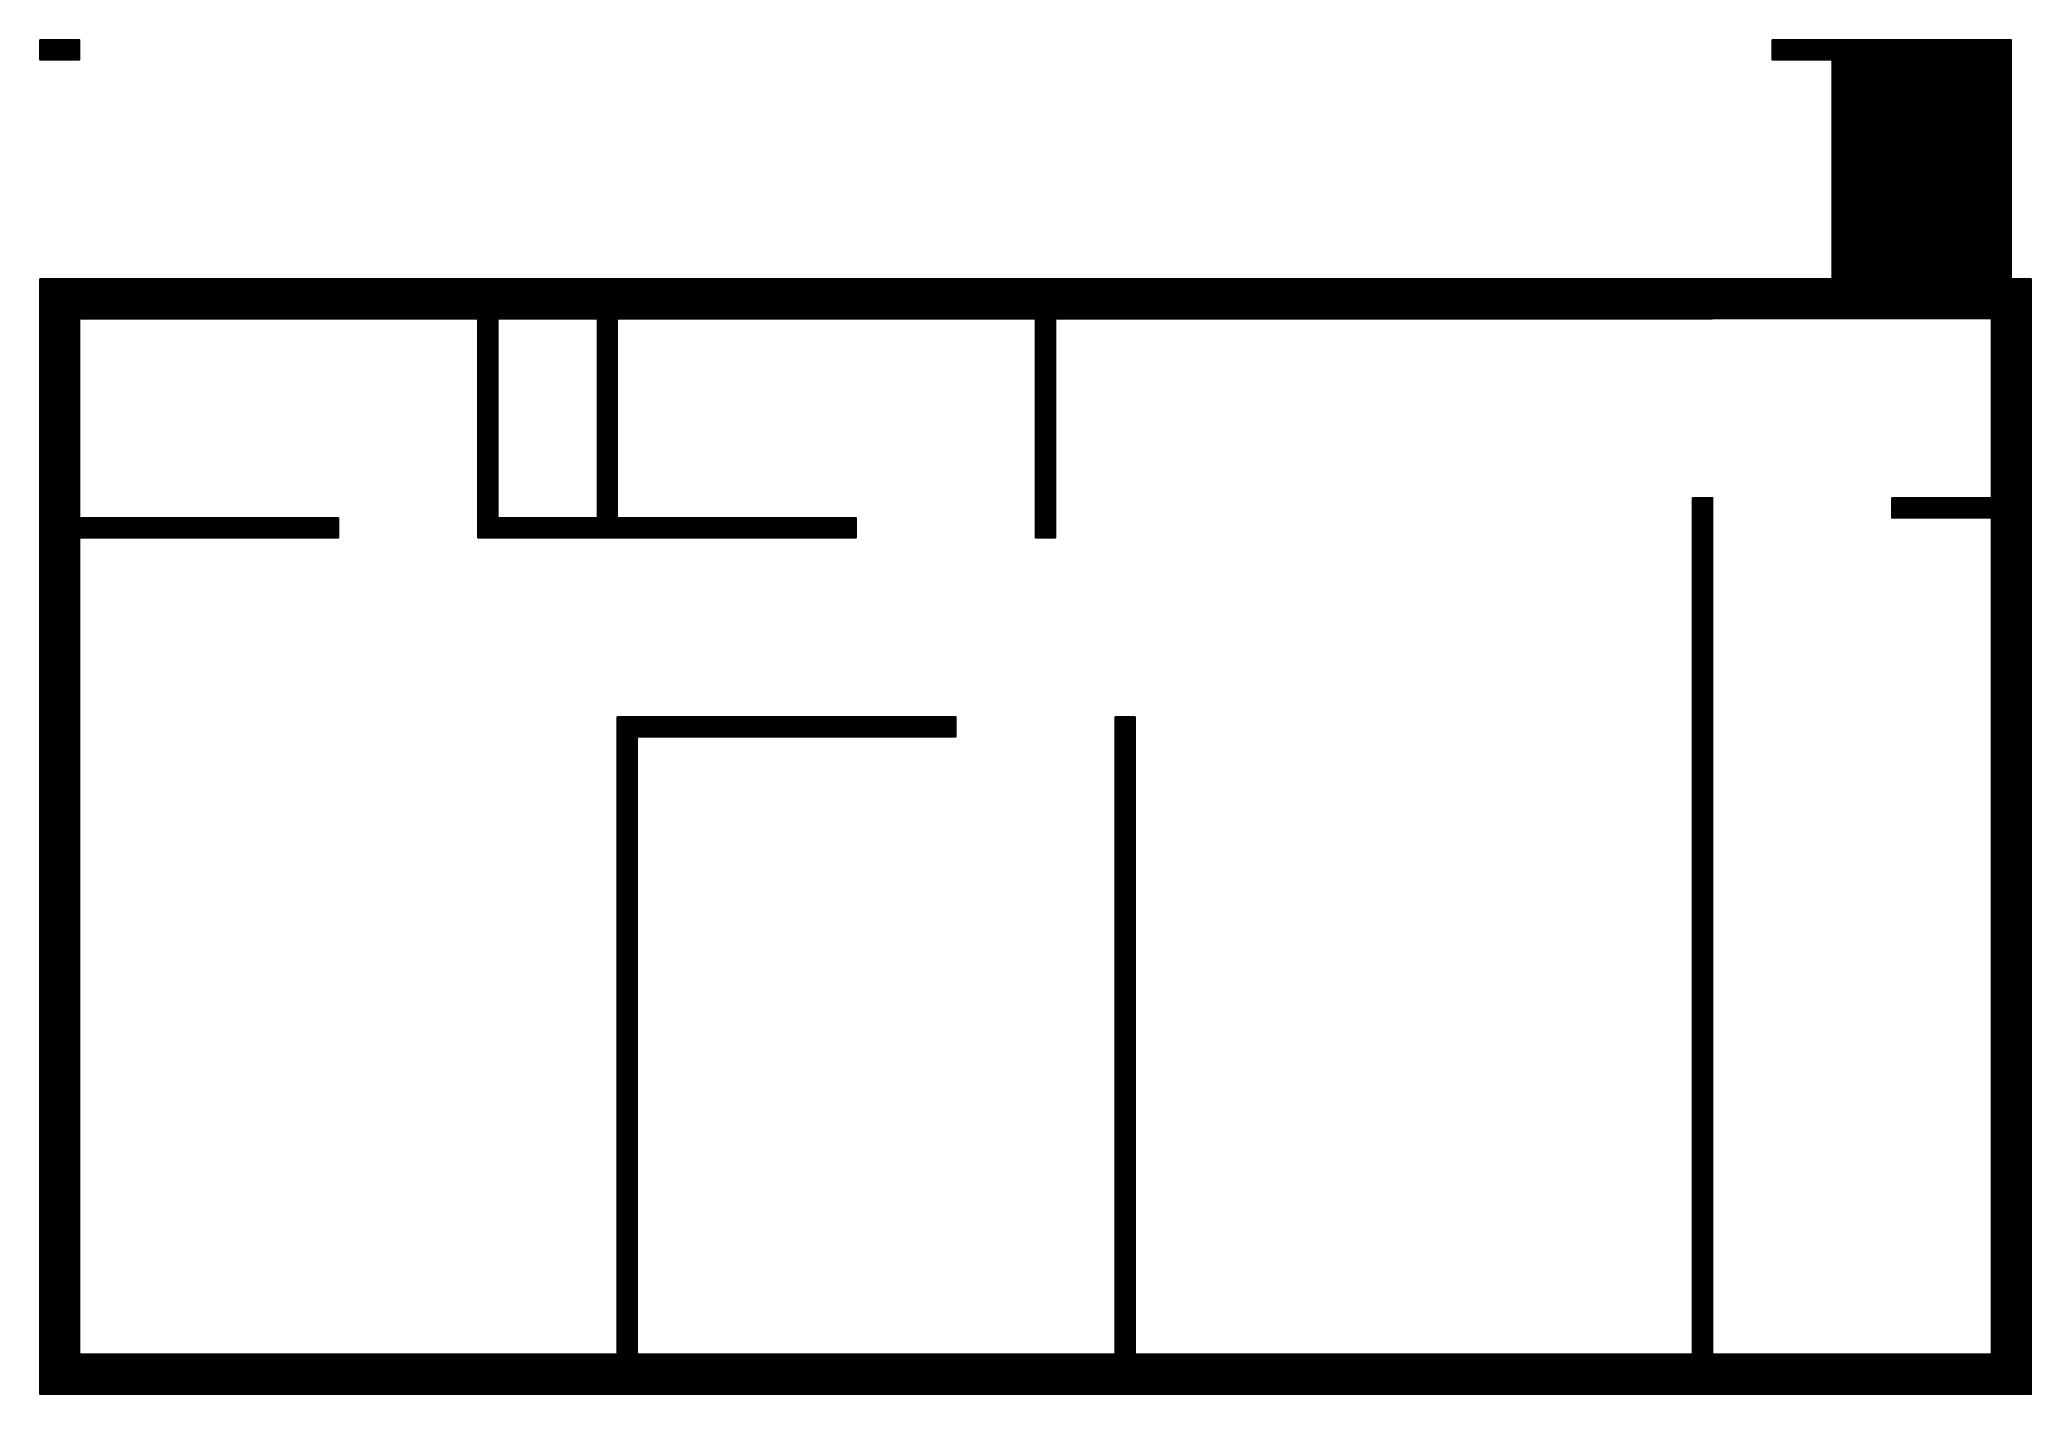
# Model space of a CAD drawing. Header units: inches. Extents: x 0.22 to 10.22, y 0.14 to 6.94.
import ezdxf

# ---------------------------------------------------------------- set-up
doc = ezdxf.new("R2010")
doc.units = ezdxf.units.IN
doc.header["$MEASUREMENT"] = 0
doc.layers.add('GRILLA PIXEL', color=7, linetype='Continuous')

# ---------------------------------------------------------------- blocks, each defined once
blk = doc.blocks.new('0-255-135-15-Muro auxiliar escalera')
at = {"layer": 'GRILLA PIXEL', "true_color": 0xff870f}
h = blk.add_hatch(color=30, dxfattribs=at)
h.dxf.hatch_style = 1
h.paths.add_polyline_path([(0, 0), (-0.1, 0), (-0.1, -0.1), (0, -0.1)])
blk.add_lwpolyline([(-0.1, 0), (-0.1, -0.1), (0, -0.1), (0, 0)], close=True)
blk = doc.blocks.new('0-63-149-253-Muro fichas extremo')
at = {"layer": 'GRILLA PIXEL', "true_color": 0x3f95fd}
h = blk.add_hatch(color=153, dxfattribs=at)
h.dxf.hatch_style = 1
h.paths.add_polyline_path([(0, 0), (-0.1, 0), (-0.1, -0.1), (0, -0.1)])
blk.add_lwpolyline([(-0.1, 0), (-0.1, -0.1), (0, -0.1), (0, 0)], close=True)
blk = doc.blocks.new('0-255-0-0-Muro dormitorio principal')
h = blk.add_hatch(color=1)
h.dxf.hatch_style = 1
h.paths.add_polyline_path([(0, 0), (-0.1, 0), (-0.1, -0.1), (0, -0.1)])
blk.add_lwpolyline([(-0.1, 0), (-0.1, -0.1), (0, -0.1), (0, 0)], close=True)
blk = doc.blocks.new('0-203-204-205-Ventana principal')
at = {"layer": 'GRILLA PIXEL', "true_color": 0xcbcccd}
h = blk.add_hatch(color=254, dxfattribs=at)
h.dxf.hatch_style = 1
h.paths.add_polyline_path([(0, 0), (-0.1, 0), (-0.1, -0.1), (0, -0.1)])
blk.add_lwpolyline([(-0.1, 0), (-0.1, -0.1), (0, -0.1), (0, 0)], close=True)
blk = doc.blocks.new('0-255-255-31-Muro alto')
at = {"layer": 'GRILLA PIXEL', "true_color": 0xffff1f}
h = blk.add_hatch(color=2, dxfattribs=at)
h.dxf.hatch_style = 1
h.paths.add_polyline_path([(0, 0), (-0.1, 0), (-0.1, -0.1), (0, -0.1)])
blk.add_lwpolyline([(-0.1, 0), (-0.1, -0.1), (0, -0.1), (0, 0)], close=True)
blk = doc.blocks.new('1-125-217-63-auxiliar  ingresos')
at = {"layer": 'GRILLA PIXEL', "true_color": 0x7dd93f}
h = blk.add_hatch(color=83, dxfattribs=at)
h.dxf.hatch_style = 1
h.paths.add_polyline_path([(0, 0), (-0.1, 0), (-0.1, -0.1), (0, -0.1)])
blk.add_lwpolyline([(-0.1, 0), (-0.1, -0.1), (0, -0.1), (0, 0)], close=True)
blk = doc.blocks.new('0-255-31-255-Puerta ingreso')
at = {"layer": 'GRILLA PIXEL', "true_color": 0xff1fff}
h = blk.add_hatch(color=6, dxfattribs=at)
h.dxf.hatch_style = 1
h.paths.add_polyline_path([(0, 0), (-0.1, 0), (-0.1, -0.1), (0, -0.1)])
blk.add_lwpolyline([(-0.1, 0), (-0.1, -0.1), (0, -0.1), (0, 0)], close=True)
blk = doc.blocks.new('0-5-68-255-Muro inicio conexion')
at = {"layer": 'GRILLA PIXEL', "true_color": 0x0544ff}
h = blk.add_hatch(color=160, dxfattribs=at)
h.dxf.hatch_style = 1
h.paths.add_polyline_path([(0, 0), (-0.1, 0), (-0.1, -0.1), (0, -0.1)])
blk.add_lwpolyline([(-0.1, 0), (-0.1, -0.1), (0, -0.1), (0, 0)], close=True)
blk = doc.blocks.new('1-61-61-62-auxiliar ubicacion inicial')
at = {"layer": 'GRILLA PIXEL', "true_color": 0x3d3d3e}
h = blk.add_hatch(color=250, dxfattribs=at)
h.dxf.hatch_style = 1
h.paths.add_polyline_path([(0, 0), (-0.1, 0), (-0.1, -0.1), (0, -0.1)])
blk.add_lwpolyline([(-0.1, 0), (-0.1, -0.1), (0, -0.1), (0, 0)], close=True)
blk = doc.blocks.new('0-3-160-22-Ventana comun')
at = {"layer": 'GRILLA PIXEL', "true_color": 0x03a016}
h = blk.add_hatch(color=104, dxfattribs=at)
h.dxf.hatch_style = 1
h.paths.add_polyline_path([(0, 0), (-0.1, 0), (-0.1, -0.1), (0, -0.1)])
blk.add_lwpolyline([(-0.1, 0), (-0.1, -0.1), (0, -0.1), (0, 0)], close=True)
blk = doc.blocks.new('0-0-28-112-Muro auxiliar fichas esquinas')
at = {"layer": 'GRILLA PIXEL', "true_color": 0x001c70}
h = blk.add_hatch(color=166, dxfattribs=at)
h.dxf.hatch_style = 1
h.paths.add_polyline_path([(0, 0), (-0.1, 0), (-0.1, -0.1), (0, -0.1)])
blk.add_lwpolyline([(-0.1, 0), (-0.1, -0.1), (0, -0.1), (0, 0)], close=True)
blk = doc.blocks.new('0-242-113-114-Ventana servicio')
at = {"layer": 'GRILLA PIXEL', "true_color": 0xf27172}
h = blk.add_hatch(color=11, dxfattribs=at)
h.dxf.hatch_style = 1
h.paths.add_polyline_path([(0, 0), (-0.1, 0), (-0.1, -0.1), (0, -0.1)])
blk.add_lwpolyline([(-0.1, 0), (-0.1, -0.1), (0, -0.1), (0, 0)], close=True)
blk = doc.blocks.new('1-99-100-102-auxiliar lado interno')
at = {"lineweight": 70, "true_color": 0x636466}
h = blk.add_hatch(color=251, dxfattribs=at)
h.dxf.hatch_style = 1
h.paths.add_polyline_path([(-0.1, -0.1), (-0.1, 0), (0, 0), (0, -0.1)])
blk.add_lwpolyline([(0, 0), (0, -0.1), (-0.1, -0.1), (-0.1, 0)], close=True)
blk = doc.blocks.new('pixel extremo ventana')
h = blk.add_hatch(color=136)
h.dxf.hatch_style = 1
h.paths.add_polyline_path([(0, 0), (-0.1, 0), (-0.1, -0.1), (0, -0.1)])
blk.add_lwpolyline([(-0.1, 0), (-0.1, -0.1), (0, -0.1), (0, 0)], close=True)

msp = doc.modelspace()

# ---------------------------------------------------------------- block references
for name, p in [('1-61-61-62-auxiliar ubicacion inicial', (0.3221, 6.9372, 0)), ('1-61-61-62-auxiliar ubicacion inicial', (0.4221, 6.9372, 0)), ('1-61-61-62-auxiliar ubicacion inicial', (9.0221, 6.9372, 0)), ('1-61-61-62-auxiliar ubicacion inicial', (9.1221, 6.9372, 0)), ('1-61-61-62-auxiliar ubicacion inicial', (9.2221, 6.9372, 0)), ('1-125-217-63-auxiliar  ingresos', (9.3221, 6.9372, 0)), ('1-125-217-63-auxiliar  ingresos', (9.4221, 6.9372, 0)), ('1-125-217-63-auxiliar  ingresos', (9.5221, 6.9372, 0)), ('1-125-217-63-auxiliar  ingresos', (9.6221, 6.9372, 0)), ('1-125-217-63-auxiliar  ingresos', (9.7221, 6.9372, 0)), ('1-125-217-63-auxiliar  ingresos', (9.8221, 6.9372, 0)), ('1-125-217-63-auxiliar  ingresos', (9.9221, 6.9372, 0)), ('1-125-217-63-auxiliar  ingresos', (10.0221, 6.9372, 0)), ('1-125-217-63-auxiliar  ingresos', (10.1221, 6.9372, 0)), ('1-125-217-63-auxiliar  ingresos', (9.3221, 6.8372, 0)), ('1-125-217-63-auxiliar  ingresos', (9.4221, 6.8372, 0)), ('1-125-217-63-auxiliar  ingresos', (9.5221, 6.8372, 0)), ('1-125-217-63-auxiliar  ingresos', (9.6221, 6.8372, 0)), ('1-125-217-63-auxiliar  ingresos', (9.7221, 6.8372, 0)), ('1-125-217-63-auxiliar  ingresos', (9.8221, 6.8372, 0)), ('1-125-217-63-auxiliar  ingresos', (9.9221, 6.8372, 0)), ('1-125-217-63-auxiliar  ingresos', (10.0221, 6.8372, 0)), ('1-125-217-63-auxiliar  ingresos', (10.1221, 6.8372, 0)), ('1-125-217-63-auxiliar  ingresos', (9.3221, 6.7372, 0)), ('1-125-217-63-auxiliar  ingresos', (9.4221, 6.7372, 0)), ('1-125-217-63-auxiliar  ingresos', (9.5221, 6.7372, 0)), ('1-125-217-63-auxiliar  ingresos', (9.6221, 6.7372, 0)), ('1-125-217-63-auxiliar  ingresos', (9.7221, 6.7372, 0)), ('1-125-217-63-auxiliar  ingresos', (9.8221, 6.7372, 0)), ('1-125-217-63-auxiliar  ingresos', (9.9221, 6.7372, 0)), ('1-125-217-63-auxiliar  ingresos', (10.0221, 6.7372, 0)), ('1-125-217-63-auxiliar  ingresos', (10.1221, 6.7372, 0)), ('1-125-217-63-auxiliar  ingresos', (9.3221, 6.6372, 0)), ('1-125-217-63-auxiliar  ingresos', (9.4221, 6.6372, 0)), ('1-125-217-63-auxiliar  ingresos', (9.5221, 6.6372, 0)), ('1-125-217-63-auxiliar  ingresos', (9.6221, 6.6372, 0)), ('1-125-217-63-auxiliar  ingresos', (9.7221, 6.6372, 0)), ('1-125-217-63-auxiliar  ingresos', (9.8221, 6.6372, 0)), ('1-125-217-63-auxiliar  ingresos', (9.9221, 6.6372, 0)), ('1-125-217-63-auxiliar  ingresos', (10.0221, 6.6372, 0)), ('1-125-217-63-auxiliar  ingresos', (10.1221, 6.6372, 0)), ('1-125-217-63-auxiliar  ingresos', (9.3221, 6.5372, 0)), ('1-125-217-63-auxiliar  ingresos', (9.4221, 6.5372, 0)), ('1-125-217-63-auxiliar  ingresos', (9.5221, 6.5372, 0)), ('1-125-217-63-auxiliar  ingresos', (9.6221, 6.5372, 0)), ('1-125-217-63-auxiliar  ingresos', (9.7221, 6.5372, 0)), ('1-125-217-63-auxiliar  ingresos', (9.8221, 6.5372, 0)), ('1-125-217-63-auxiliar  ingresos', (9.9221, 6.5372, 0)), ('1-125-217-63-auxiliar  ingresos', (10.0221, 6.5372, 0)), ('1-125-217-63-auxiliar  ingresos', (10.1221, 6.5372, 0)), ('1-125-217-63-auxiliar  ingresos', (9.3221, 6.4372, 0)), ('1-125-217-63-auxiliar  ingresos', (9.4221, 6.4372, 0)), ('1-125-217-63-auxiliar  ingresos', (9.5221, 6.4372, 0)), ('1-125-217-63-auxiliar  ingresos', (9.6221, 6.4372, 0)), ('1-125-217-63-auxiliar  ingresos', (9.7221, 6.4372, 0)), ('1-125-217-63-auxiliar  ingresos', (9.8221, 6.4372, 0)), ('1-125-217-63-auxiliar  ingresos', (9.9221, 6.4372, 0)), ('1-125-217-63-auxiliar  ingresos', (10.0221, 6.4372, 0)), ('1-125-217-63-auxiliar  ingresos', (10.1221, 6.4372, 0)), ('1-125-217-63-auxiliar  ingresos', (9.3221, 6.3372, 0)), ('1-125-217-63-auxiliar  ingresos', (9.4221, 6.3372, 0)), ('1-125-217-63-auxiliar  ingresos', (9.5221, 6.3372, 0)), ('1-125-217-63-auxiliar  ingresos', (9.6221, 6.3372, 0)), ('1-125-217-63-auxiliar  ingresos', (9.7221, 6.3372, 0)), ('1-125-217-63-auxiliar  ingresos', (9.8221, 6.3372, 0)), ('1-125-217-63-auxiliar  ingresos', (9.9221, 6.3372, 0)), ('1-125-217-63-auxiliar  ingresos', (10.0221, 6.3372, 0)), ('1-125-217-63-auxiliar  ingresos', (10.1221, 6.3372, 0)), ('1-125-217-63-auxiliar  ingresos', (9.3221, 6.2372, 0)), ('1-125-217-63-auxiliar  ingresos', (9.4221, 6.2372, 0)), ('1-125-217-63-auxiliar  ingresos', (9.5221, 6.2372, 0)), ('1-125-217-63-auxiliar  ingresos', (9.6221, 6.2372, 0)), ('1-125-217-63-auxiliar  ingresos', (9.7221, 6.2372, 0)), ('1-125-217-63-auxiliar  ingresos', (9.8221, 6.2372, 0)), ('1-125-217-63-auxiliar  ingresos', (9.9221, 6.2372, 0)), ('1-125-217-63-auxiliar  ingresos', (10.0221, 6.2372, 0)), ('1-125-217-63-auxiliar  ingresos', (10.1221, 6.2372, 0)), ('1-125-217-63-auxiliar  ingresos', (9.3221, 6.1372, 0)), ('1-125-217-63-auxiliar  ingresos', (9.4221, 6.1372, 0)), ('1-125-217-63-auxiliar  ingresos', (9.5221, 6.1372, 0)), ('1-125-217-63-auxiliar  ingresos', (9.6221, 6.1372, 0)), ('1-125-217-63-auxiliar  ingresos', (9.7221, 6.1372, 0)), ('1-125-217-63-auxiliar  ingresos', (9.8221, 6.1372, 0)), ('1-125-217-63-auxiliar  ingresos', (9.9221, 6.1372, 0)), ('1-125-217-63-auxiliar  ingresos', (10.0221, 6.1372, 0)), ('1-125-217-63-auxiliar  ingresos', (10.1221, 6.1372, 0)), ('1-125-217-63-auxiliar  ingresos', (9.3221, 6.0372, 0)), ('1-125-217-63-auxiliar  ingresos', (9.4221, 6.0372, 0)), ('1-125-217-63-auxiliar  ingresos', (9.5221, 6.0372, 0)), ('1-125-217-63-auxiliar  ingresos', (9.6221, 6.0372, 0)), ('1-125-217-63-auxiliar  ingresos', (9.7221, 6.0372, 0)), ('1-125-217-63-auxiliar  ingresos', (9.8221, 6.0372, 0)), ('1-125-217-63-auxiliar  ingresos', (9.9221, 6.0372, 0)), ('1-125-217-63-auxiliar  ingresos', (10.0221, 6.0372, 0)), ('1-125-217-63-auxiliar  ingresos', (10.1221, 6.0372, 0)), ('1-125-217-63-auxiliar  ingresos', (9.3221, 5.9372, 0)), ('1-125-217-63-auxiliar  ingresos', (9.4221, 5.9372, 0)), ('1-125-217-63-auxiliar  ingresos', (9.5221, 5.9372, 0)), ('1-125-217-63-auxiliar  ingresos', (9.6221, 5.9372, 0)), ('1-125-217-63-auxiliar  ingresos', (9.7221, 5.9372, 0)), ('1-125-217-63-auxiliar  ingresos', (9.8221, 5.9372, 0)), ('1-125-217-63-auxiliar  ingresos', (9.9221, 5.9372, 0)), ('1-125-217-63-auxiliar  ingresos', (10.0221, 5.9372, 0)), ('1-125-217-63-auxiliar  ingresos', (10.1221, 5.9372, 0)), ('1-125-217-63-auxiliar  ingresos', (9.3221, 5.8372, 0)), ('1-125-217-63-auxiliar  ingresos', (9.4221, 5.8372, 0)), ('1-125-217-63-auxiliar  ingresos', (9.5221, 5.8372, 0)), ('1-125-217-63-auxiliar  ingresos', (9.6221, 5.8372, 0)), ('1-125-217-63-auxiliar  ingresos', (9.7221, 5.8372, 0)), ('1-125-217-63-auxiliar  ingresos', (9.8221, 5.8372, 0)), ('1-125-217-63-auxiliar  ingresos', (9.9221, 5.8372, 0)), ('1-125-217-63-auxiliar  ingresos', (10.0221, 5.8372, 0)), ('1-125-217-63-auxiliar  ingresos', (10.1221, 5.8372, 0)), ('0-255-135-15-Muro auxiliar escalera', (0.3221, 5.7372, 0)), ('0-255-135-15-Muro auxiliar escalera', (0.4221, 5.7372, 0)), ('0-63-149-253-Muro fichas extremo', (0.5221, 5.7372, 0)), ('0-63-149-253-Muro fichas extremo', (0.6221, 5.7372, 0)), ('0-63-149-253-Muro fichas extremo', (0.7221, 5.7372, 0)), ('0-63-149-253-Muro fichas extremo', (0.8221, 5.7372, 0)), ('0-63-149-253-Muro fichas extremo', (0.9221, 5.7372, 0)), ('0-63-149-253-Muro fichas extremo', (1.0221, 5.7372, 0)), ('0-63-149-253-Muro fichas extremo', (1.1221, 5.7372, 0)), ('0-63-149-253-Muro fichas extremo', (1.2221, 5.7372, 0)), ('0-63-149-253-Muro fichas extremo', (1.3221, 5.7372, 0)), ('0-63-149-253-Muro fichas extremo', (1.4221, 5.7372, 0)), ('0-63-149-253-Muro fichas extremo', (1.5221, 5.7372, 0)), ('0-63-149-253-Muro fichas extremo', (1.6221, 5.7372, 0)), ('0-63-149-253-Muro fichas extremo', (1.7221, 5.7372, 0)), ('0-63-149-253-Muro fichas extremo', (1.8221, 5.7372, 0)), ('0-63-149-253-Muro fichas extremo', (1.9221, 5.7372, 0)), ('0-63-149-253-Muro fichas extremo', (2.0221, 5.7372, 0)), ('0-63-149-253-Muro fichas extremo', (2.1221, 5.7372, 0)), ('0-63-149-253-Muro fichas extremo', (2.2221, 5.7372, 0)), ('0-63-149-253-Muro fichas extremo', (2.3221, 5.7372, 0)), ('0-63-149-253-Muro fichas extremo', (2.4221, 5.7372, 0)), ('0-63-149-253-Muro fichas extremo', (2.5221, 5.7372, 0)), ('0-63-149-253-Muro fichas extremo', (2.6221, 5.7372, 0)), ('0-63-149-253-Muro fichas extremo', (2.7221, 5.7372, 0)), ('0-63-149-253-Muro fichas extremo', (2.8221, 5.7372, 0)), ('0-63-149-253-Muro fichas extremo', (2.9221, 5.7372, 0)), ('0-63-149-253-Muro fichas extremo', (3.0221, 5.7372, 0)), ('0-63-149-253-Muro fichas extremo', (3.1221, 5.7372, 0)), ('0-63-149-253-Muro fichas extremo', (3.2221, 5.7372, 0)), ('0-63-149-253-Muro fichas extremo', (3.3221, 5.7372, 0)), ('0-63-149-253-Muro fichas extremo', (3.4221, 5.7372, 0)), ('0-63-149-253-Muro fichas extremo', (3.5221, 5.7372, 0)), ('0-63-149-253-Muro fichas extremo', (3.6221, 5.7372, 0)), ('0-63-149-253-Muro fichas extremo', (3.7221, 5.7372, 0)), ('0-63-149-253-Muro fichas extremo', (3.8221, 5.7372, 0)), ('0-63-149-253-Muro fichas extremo', (3.9221, 5.7372, 0)), ('0-63-149-253-Muro fichas extremo', (4.0221, 5.7372, 0)), ('0-63-149-253-Muro fichas extremo', (4.1221, 5.7372, 0)), ('0-63-149-253-Muro fichas extremo', (4.2221, 5.7372, 0)), ('0-63-149-253-Muro fichas extremo', (4.3221, 5.7372, 0)), ('0-63-149-253-Muro fichas extremo', (4.4221, 5.7372, 0)), ('0-63-149-253-Muro fichas extremo', (4.5221, 5.7372, 0)), ('0-63-149-253-Muro fichas extremo', (4.6221, 5.7372, 0)), ('0-63-149-253-Muro fichas extremo', (4.7221, 5.7372, 0)), ('0-63-149-253-Muro fichas extremo', (4.8221, 5.7372, 0)), ('0-63-149-253-Muro fichas extremo', (4.9221, 5.7372, 0)), ('0-63-149-253-Muro fichas extremo', (5.0221, 5.7372, 0)), ('0-63-149-253-Muro fichas extremo', (5.1221, 5.7372, 0)), ('0-63-149-253-Muro fichas extremo', (5.2221, 5.7372, 0)), ('0-63-149-253-Muro fichas extremo', (5.3221, 5.7372, 0)), ('0-63-149-253-Muro fichas extremo', (5.4221, 5.7372, 0)), ('0-63-149-253-Muro fichas extremo', (5.5221, 5.7372, 0)), ('0-63-149-253-Muro fichas extremo', (5.6221, 5.7372, 0)), ('0-63-149-253-Muro fichas extremo', (5.7221, 5.7372, 0)), ('0-63-149-253-Muro fichas extremo', (5.8221, 5.7372, 0)), ('0-63-149-253-Muro fichas extremo', (5.9221, 5.7372, 0)), ('0-63-149-253-Muro fichas extremo', (6.0221, 5.7372, 0)), ('0-63-149-253-Muro fichas extremo', (6.1221, 5.7372, 0)), ('0-63-149-253-Muro fichas extremo', (6.2221, 5.7372, 0)), ('0-63-149-253-Muro fichas extremo', (6.3221, 5.7372, 0)), ('0-63-149-253-Muro fichas extremo', (6.4221, 5.7372, 0)), ('0-63-149-253-Muro fichas extremo', (6.5221, 5.7372, 0)), ('0-63-149-253-Muro fichas extremo', (6.6221, 5.7372, 0)), ('0-63-149-253-Muro fichas extremo', (6.7221, 5.7372, 0)), ('0-63-149-253-Muro fichas extremo', (6.8221, 5.7372, 0)), ('0-63-149-253-Muro fichas extremo', (6.9221, 5.7372, 0)), ('0-63-149-253-Muro fichas extremo', (7.0221, 5.7372, 0)), ('0-63-149-253-Muro fichas extremo', (7.1221, 5.7372, 0)), ('0-63-149-253-Muro fichas extremo', (7.2221, 5.7372, 0)), ('0-63-149-253-Muro fichas extremo', (7.3221, 5.7372, 0)), ('0-63-149-253-Muro fichas extremo', (7.4221, 5.7372, 0)), ('0-63-149-253-Muro fichas extremo', (7.5221, 5.7372, 0)), ('0-63-149-253-Muro fichas extremo', (7.6221, 5.7372, 0)), ('0-63-149-253-Muro fichas extremo', (7.7221, 5.7372, 0)), ('0-63-149-253-Muro fichas extremo', (7.8221, 5.7372, 0)), ('0-63-149-253-Muro fichas extremo', (7.9221, 5.7372, 0)), ('0-63-149-253-Muro fichas extremo', (8.0221, 5.7372, 0)), ('0-63-149-253-Muro fichas extremo', (8.1221, 5.7372, 0)), ('0-63-149-253-Muro fichas extremo', (8.2221, 5.7372, 0)), ('0-63-149-253-Muro fichas extremo', (8.3221, 5.7372, 0)), ('0-63-149-253-Muro fichas extremo', (8.4221, 5.7372, 0)), ('0-63-149-253-Muro fichas extremo', (8.5221, 5.7372, 0)), ('0-63-149-253-Muro fichas extremo', (8.6221, 5.7372, 0)), ('0-63-149-253-Muro fichas extremo', (8.7221, 5.7372, 0)), ('0-63-149-253-Muro fichas extremo', (8.8221, 5.7372, 0)), ('0-63-149-253-Muro fichas extremo', (8.9221, 5.7372, 0)), ('0-63-149-253-Muro fichas extremo', (9.0221, 5.7372, 0)), ('0-5-68-255-Muro inicio conexion', (9.1221, 5.7372, 0)), ('0-5-68-255-Muro inicio conexion', (9.2221, 5.7372, 0)), ('0-255-31-255-Puerta ingreso', (9.3221, 5.7372, 0)), ('0-255-31-255-Puerta ingreso', (9.4221, 5.7372, 0)), ('0-255-31-255-Puerta ingreso', (9.5221, 5.7372, 0)), ('0-255-31-255-Puerta ingreso', (9.6221, 5.7372, 0)), ('0-255-31-255-Puerta ingreso', (9.7221, 5.7372, 0)), ('0-255-31-255-Puerta ingreso', (9.8221, 5.7372, 0)), ('0-255-31-255-Puerta ingreso', (9.9221, 5.7372, 0)), ('0-255-31-255-Puerta ingreso', (10.0221, 5.7372, 0)), ('0-255-31-255-Puerta ingreso', (10.1221, 5.7372, 0)), ('0-5-68-255-Muro inicio conexion', (10.2221, 5.7372, 0)), ('0-255-255-31-Muro alto', (0.3221, 5.6372, 0)), ('1-99-100-102-auxiliar lado interno', (0.4221, 5.6372, 0)), ('1-99-100-102-auxiliar lado interno', (0.5221, 5.6371, 0)), ('1-99-100-102-auxiliar lado interno', (0.6221, 5.6371, 0)), ('1-99-100-102-auxiliar lado interno', (0.7221, 5.6371, 0)), ('1-99-100-102-auxiliar lado interno', (0.8221, 5.6371, 0)), ('1-99-100-102-auxiliar lado interno', (0.9221, 5.6371, 0)), ('1-99-100-102-auxiliar lado interno', (1.0221, 5.6371, 0)), ('1-99-100-102-auxiliar lado interno', (1.1221, 5.6371, 0)), ('1-99-100-102-auxiliar lado interno', (1.2221, 5.6371, 0)), ('1-99-100-102-auxiliar lado interno', (1.3221, 5.6371, 0)), ('1-99-100-102-auxiliar lado interno', (1.4221, 5.6371, 0)), ('1-99-100-102-auxiliar lado interno', (1.5221, 5.637, 0)), ('1-99-100-102-auxiliar lado interno', (1.6221, 5.637, 0)), ('1-99-100-102-auxiliar lado interno', (1.7221, 5.637, 0)), ('1-99-100-102-auxiliar lado interno', (1.8221, 5.637, 0)), ('1-99-100-102-auxiliar lado interno', (1.9221, 5.637, 0)), ('1-99-100-102-auxiliar lado interno', (2.0221, 5.6369, 0)), ('1-99-100-102-auxiliar lado interno', (2.1221, 5.6369, 0)), ('1-99-100-102-auxiliar lado interno', (2.2221, 5.6369, 0)), ('1-99-100-102-auxiliar lado interno', (2.3221, 5.6369, 0)), ('1-99-100-102-auxiliar lado interno', (2.4221, 5.6369, 0)), ('0-255-255-31-Muro alto', (2.5221, 5.6372, 0)), ('1-99-100-102-auxiliar lado interno', (2.6221, 5.6371, 0)), ('1-99-100-102-auxiliar lado interno', (2.7221, 5.6371, 0)), ('1-99-100-102-auxiliar lado interno', (2.8221, 5.6371, 0)), ('1-99-100-102-auxiliar lado interno', (2.9221, 5.6371, 0)), ('1-99-100-102-auxiliar lado interno', (3.0221, 5.6371, 0)), ('0-255-255-31-Muro alto', (3.1221, 5.6372, 0)), ('1-99-100-102-auxiliar lado interno', (3.2221, 5.6371, 0)), ('1-99-100-102-auxiliar lado interno', (3.3221, 5.6371, 0)), ('1-99-100-102-auxiliar lado interno', (3.4221, 5.6371, 0)), ('1-99-100-102-auxiliar lado interno', (3.5221, 5.6371, 0)), ('1-99-100-102-auxiliar lado interno', (3.6221, 5.6371, 0)), ('1-99-100-102-auxiliar lado interno', (3.7221, 5.6371, 0)), ('1-99-100-102-auxiliar lado interno', (3.8221, 5.6371, 0)), ('1-99-100-102-auxiliar lado interno', (3.9221, 5.6371, 0)), ('1-99-100-102-auxiliar lado interno', (4.0221, 5.6371, 0)), ('1-99-100-102-auxiliar lado interno', (4.1221, 5.6371, 0)), ('1-99-100-102-auxiliar lado interno', (4.2221, 5.637, 0)), ('1-99-100-102-auxiliar lado interno', (4.3221, 5.637, 0)), ('1-99-100-102-auxiliar lado interno', (4.4221, 5.637, 0)), ('1-99-100-102-auxiliar lado interno', (4.5221, 5.637, 0)), ('1-99-100-102-auxiliar lado interno', (4.6221, 5.637, 0)), ('1-99-100-102-auxiliar lado interno', (4.7221, 5.6369, 0)), ('1-99-100-102-auxiliar lado interno', (4.8221, 5.6369, 0)), ('1-99-100-102-auxiliar lado interno', (4.9221, 5.6369, 0)), ('1-99-100-102-auxiliar lado interno', (5.0221, 5.6369, 0)), ('1-99-100-102-auxiliar lado interno', (5.1221, 5.6369, 0)), ('1-99-100-102-auxiliar lado interno', (5.2221, 5.6369, 0)), ('0-255-255-31-Muro alto', (5.3221, 5.6372, 0)), ('1-99-100-102-auxiliar lado interno', (5.4221, 5.6368, 0)), ('1-99-100-102-auxiliar lado interno', (5.5221, 5.6368, 0)), ('1-99-100-102-auxiliar lado interno', (5.6221, 5.6368, 0)), ('1-99-100-102-auxiliar lado interno', (5.7221, 5.6368, 0)), ('1-99-100-102-auxiliar lado interno', (5.8221, 5.6368, 0)), ('1-99-100-102-auxiliar lado interno', (5.9221, 5.6368, 0)), ('1-99-100-102-auxiliar lado interno', (6.0221, 5.6368, 0)), ('1-99-100-102-auxiliar lado interno', (6.1221, 5.6368, 0)), ('1-99-100-102-auxiliar lado interno', (6.2221, 5.6368, 0)), ('1-99-100-102-auxiliar lado interno', (6.3221, 5.6368, 0)), ('1-99-100-102-auxiliar lado interno', (6.4221, 5.6367, 0)), ('1-99-100-102-auxiliar lado interno', (6.5221, 5.6367, 0)), ('1-99-100-102-auxiliar lado interno', (6.6221, 5.6367, 0)), ('1-99-100-102-auxiliar lado interno', (6.7221, 5.6367, 0)), ('1-99-100-102-auxiliar lado interno', (6.8221, 5.6367, 0)), ('1-99-100-102-auxiliar lado interno', (6.9221, 5.6366, 0)), ('1-99-100-102-auxiliar lado interno', (7.0221, 5.6366, 0)), ('1-99-100-102-auxiliar lado interno', (7.1221, 5.6366, 0)), ('1-99-100-102-auxiliar lado interno', (7.2221, 5.6366, 0)), ('1-99-100-102-auxiliar lado interno', (7.3221, 5.6366, 0)), ('1-99-100-102-auxiliar lado interno', (7.4221, 5.6371, 0)), ('1-99-100-102-auxiliar lado interno', (7.5221, 5.6371, 0)), ('1-99-100-102-auxiliar lado interno', (7.6221, 5.6371, 0)), ('1-99-100-102-auxiliar lado interno', (7.7221, 5.6371, 0)), ('1-99-100-102-auxiliar lado interno', (7.8221, 5.6371, 0)), ('1-99-100-102-auxiliar lado interno', (7.9221, 5.6371, 0)), ('1-99-100-102-auxiliar lado interno', (8.0221, 5.6371, 0)), ('1-99-100-102-auxiliar lado interno', (8.1221, 5.6371, 0)), ('1-99-100-102-auxiliar lado interno', (8.2221, 5.6371, 0)), ('1-99-100-102-auxiliar lado interno', (8.3221, 5.6371, 0)), ('1-99-100-102-auxiliar lado interno', (8.4221, 5.6371, 0)), ('1-99-100-102-auxiliar lado interno', (8.5221, 5.6371, 0)), ('1-99-100-102-auxiliar lado interno', (8.6221, 5.6371, 0)), ('1-99-100-102-auxiliar lado interno', (8.7221, 5.6376, 0)), ('1-99-100-102-auxiliar lado interno', (8.8221, 5.6376, 0)), ('1-99-100-102-auxiliar lado interno', (8.9221, 5.6376, 0)), ('1-99-100-102-auxiliar lado interno', (9.0221, 5.6376, 0)), ('1-99-100-102-auxiliar lado interno', (9.1221, 5.6376, 0)), ('1-99-100-102-auxiliar lado interno', (9.2221, 5.6375, 0)), ('1-99-100-102-auxiliar lado interno', (9.3221, 5.6375, 0)), ('1-99-100-102-auxiliar lado interno', (9.4221, 5.6375, 0)), ('1-99-100-102-auxiliar lado interno', (9.5221, 5.6375, 0)), ('1-99-100-102-auxiliar lado interno', (9.6221, 5.6375, 0)), ('1-99-100-102-auxiliar lado interno', (9.7221, 5.6375, 0)), ('1-99-100-102-auxiliar lado interno', (9.8221, 5.6375, 0)), ('1-99-100-102-auxiliar lado interno', (9.9221, 5.6375, 0)), ('1-99-100-102-auxiliar lado interno', (10.0221, 5.6375, 0)), ('1-99-100-102-auxiliar lado interno', (10.1221, 5.6377, 0)), ('0-5-68-255-Muro inicio conexion', (10.2221, 5.6372, 0)), ('0-255-255-31-Muro alto', (0.3221, 5.5372, 0)), ('1-99-100-102-auxiliar lado interno', (0.4221, 5.5372, 0)), ('0-255-255-31-Muro alto', (2.5221, 5.5372, 0)), ('0-255-255-31-Muro alto', (3.1221, 5.5372, 0)), ('0-255-255-31-Muro alto', (5.3221, 5.5372, 0)), ('1-99-100-102-auxiliar lado interno', (10.1221, 5.5377, 0)), ('0-63-149-253-Muro fichas extremo', (10.2221, 5.5372, 0)), ('0-255-255-31-Muro alto', (0.3221, 5.4372, 0)), ('1-99-100-102-auxiliar lado interno', (0.4221, 5.4372, 0)), ('0-255-255-31-Muro alto', (2.5221, 5.4372, 0)), ('0-255-255-31-Muro alto', (3.1221, 5.4372, 0)), ('0-255-255-31-Muro alto', (5.3221, 5.4372, 0)), ('1-99-100-102-auxiliar lado interno', (10.1221, 5.4377, 0)), ('0-255-255-31-Muro alto', (10.2221, 5.4372, 0)), ('0-255-255-31-Muro alto', (0.3221, 5.3372, 0)), ('1-99-100-102-auxiliar lado interno', (0.4221, 5.3372, 0)), ('0-255-255-31-Muro alto', (2.5221, 5.3372, 0)), ('0-255-255-31-Muro alto', (3.1221, 5.3372, 0)), ('0-255-255-31-Muro alto', (5.3221, 5.3372, 0)), ('1-99-100-102-auxiliar lado interno', (10.1221, 5.3377, 0)), ('0-255-255-31-Muro alto', (10.2221, 5.3372, 0)), ('0-255-255-31-Muro alto', (0.3221, 5.2372, 0)), ('1-99-100-102-auxiliar lado interno', (0.4221, 5.2372, 0)), ('0-255-255-31-Muro alto', (2.5221, 5.2372, 0)), ('0-255-255-31-Muro alto', (3.1221, 5.2372, 0)), ('0-255-255-31-Muro alto', (5.3221, 5.2372, 0)), ('1-99-100-102-auxiliar lado interno', (10.1221, 5.2377, 0)), ('0-255-255-31-Muro alto', (10.2221, 5.2372, 0)), ('0-255-255-31-Muro alto', (0.3221, 5.1372, 0)), ('1-99-100-102-auxiliar lado interno', (0.4221, 5.1372, 0)), ('0-255-255-31-Muro alto', (2.5221, 5.1372, 0)), ('0-255-255-31-Muro alto', (3.1221, 5.1372, 0)), ('0-255-255-31-Muro alto', (5.3221, 5.1372, 0)), ('1-99-100-102-auxiliar lado interno', (10.1221, 5.1377, 0)), ('0-255-255-31-Muro alto', (10.2221, 5.1372, 0)), ('0-255-255-31-Muro alto', (0.3221, 5.0372, 0)), ('1-99-100-102-auxiliar lado interno', (0.4221, 5.0372, 0)), ('0-255-255-31-Muro alto', (2.5221, 5.0372, 0)), ('0-255-255-31-Muro alto', (3.1221, 5.0372, 0)), ('0-255-255-31-Muro alto', (5.3221, 5.0372, 0)), ('1-99-100-102-auxiliar lado interno', (10.1221, 5.0377, 0)), ('0-255-255-31-Muro alto', (10.2221, 5.0372)), ('0-255-255-31-Muro alto', (0.3221, 4.9372, 0)), ('1-99-100-102-auxiliar lado interno', (0.4221, 4.9372, 0)), ('0-255-255-31-Muro alto', (2.5221, 4.9372, 0)), ('0-255-255-31-Muro alto', (3.1221, 4.9372, 0)), ('0-255-255-31-Muro alto', (5.3221, 4.9372, 0)), ('1-99-100-102-auxiliar lado interno', (10.1221, 4.9377, 0)), ('0-255-255-31-Muro alto', (10.2221, 4.9372)), ('0-255-255-31-Muro alto', (0.3221, 4.8372, 0)), ('1-99-100-102-auxiliar lado interno', (0.4221, 4.8372, 0)), ('0-255-255-31-Muro alto', (2.5221, 4.8372, 0)), ('0-255-255-31-Muro alto', (3.1221, 4.8372, 0)), ('0-255-255-31-Muro alto', (5.3221, 4.8372, 0)), ('1-99-100-102-auxiliar lado interno', (10.1221, 4.8377, 0)), ('0-255-255-31-Muro alto', (10.2221, 4.8372)), ('0-255-255-31-Muro alto', (0.3221, 4.7372, 0)), ('1-99-100-102-auxiliar lado interno', (0.4221, 4.7372, 0)), ('0-255-255-31-Muro alto', (2.5221, 4.7372, 0)), ('0-255-255-31-Muro alto', (3.1221, 4.7372, 0)), ('0-255-255-31-Muro alto', (5.3221, 4.7372, 0)), ('1-99-100-102-auxiliar lado interno', (10.1221, 4.7377, 0)), ('0-255-255-31-Muro alto', (10.2221, 4.7372)), ('0-255-255-31-Muro alto', (0.3221, 4.6372, 0)), ('1-99-100-102-auxiliar lado interno', (0.4221, 4.6372, 0)), ('0-255-255-31-Muro alto', (2.5221, 4.6372, 0)), ('0-255-255-31-Muro alto', (3.1221, 4.6372, 0)), ('0-255-255-31-Muro alto', (5.3221, 4.6372, 0)), ('0-255-255-31-Muro alto', (8.6221, 4.6377, 0)), ('0-255-255-31-Muro alto', (9.6221, 4.6372)), ('0-255-255-31-Muro alto', (9.7221, 4.6372)), ('0-255-255-31-Muro alto', (9.8221, 4.6372)), ('0-255-255-31-Muro alto', (9.9221, 4.6372)), ('0-255-255-31-Muro alto', (10.0221, 4.6372)), ('0-255-255-31-Muro alto', (10.1221, 4.6372)), ('0-255-255-31-Muro alto', (10.2221, 4.6372)), ('0-255-255-31-Muro alto', (0.3221, 4.5372, 0)), ('0-255-255-31-Muro alto', (0.4221, 4.5372, 0)), ('0-255-255-31-Muro alto', (0.5221, 4.5372, 0)), ('0-255-255-31-Muro alto', (0.6221, 4.5372, 0)), ('0-255-255-31-Muro alto', (0.7221, 4.5372, 0)), ('0-255-255-31-Muro alto', (0.8221, 4.5372, 0)), ('0-255-255-31-Muro alto', (0.9221, 4.5372, 0)), ('0-255-255-31-Muro alto', (1.0221, 4.5372, 0)), ('0-255-255-31-Muro alto', (1.1221, 4.5372, 0)), ('0-255-255-31-Muro alto', (1.2221, 4.5372, 0)), ('0-255-255-31-Muro alto', (1.3221, 4.5372, 0)), ('0-255-255-31-Muro alto', (1.4221, 4.5372, 0)), ('0-255-255-31-Muro alto', (1.5221, 4.5372, 0)), ('0-255-255-31-Muro alto', (1.6221, 4.5372, 0)), ('0-255-255-31-Muro alto', (1.7221, 4.5372, 0)), ('0-255-255-31-Muro alto', (2.5221, 4.5372, 0)), ('0-255-255-31-Muro alto', (2.6221, 4.5372, 0)), ('0-255-255-31-Muro alto', (2.7221, 4.5372, 0)), ('0-255-255-31-Muro alto', (2.8221, 4.5372, 0)), ('0-255-255-31-Muro alto', (2.9221, 4.5372, 0)), ('0-255-255-31-Muro alto', (3.0221, 4.5372, 0)), ('0-255-255-31-Muro alto', (3.1221, 4.5372, 0)), ('0-255-255-31-Muro alto', (3.2221, 4.5372, 0)), ('0-255-255-31-Muro alto', (3.3221, 4.5372, 0)), ('0-255-255-31-Muro alto', (3.4221, 4.5372, 0)), ('0-255-255-31-Muro alto', (3.5221, 4.5372, 0)), ('0-255-255-31-Muro alto', (3.6221, 4.5372, 0)), ('0-255-255-31-Muro alto', (3.7221, 4.5372, 0)), ('0-255-255-31-Muro alto', (3.8221, 4.5372, 0)), ('0-255-255-31-Muro alto', (3.9221, 4.5372, 0)), ('0-255-255-31-Muro alto', (4.0221, 4.5372, 0)), ('0-255-255-31-Muro alto', (4.1221, 4.5372, 0)), ('0-255-255-31-Muro alto', (4.2221, 4.5372, 0)), ('0-255-255-31-Muro alto', (4.3221, 4.5372, 0)), ('0-255-255-31-Muro alto', (5.3221, 4.5372, 0)), ('0-255-255-31-Muro alto', (8.6221, 4.5377, 0)), ('1-99-100-102-auxiliar lado interno', (10.1221, 4.5377, 0)), ('0-255-255-31-Muro alto', (10.2221, 4.5372)), ('0-255-0-0-Muro dormitorio principal', (0.3221, 4.4378, 0)), ('1-99-100-102-auxiliar lado interno', (0.4221, 4.4378, 0)), ('0-255-255-31-Muro alto', (8.6221, 4.4377, 0)), ('1-99-100-102-auxiliar lado interno', (10.1221, 4.4377, 0)), ('0-255-255-31-Muro alto', (10.2221, 4.4372)), ('0-255-0-0-Muro dormitorio principal', (0.3221, 4.3378, 0)), ('1-99-100-102-auxiliar lado interno', (0.4221, 4.3378, 0)), ('0-255-255-31-Muro alto', (8.6221, 4.3377, 0)), ('1-99-100-102-auxiliar lado interno', (10.1221, 4.3377, 0)), ('0-255-255-31-Muro alto', (10.2221, 4.3372)), ('0-255-0-0-Muro dormitorio principal', (0.3221, 4.2378, 0)), ('1-99-100-102-auxiliar lado interno', (0.4221, 4.2378, 0)), ('0-255-255-31-Muro alto', (8.6221, 4.2377, 0)), ('1-99-100-102-auxiliar lado interno', (10.1221, 4.2377, 0)), ('0-255-255-31-Muro alto', (10.2221, 4.2372)), ('0-255-0-0-Muro dormitorio principal', (0.3221, 4.1378, 0)), ('1-99-100-102-auxiliar lado interno', (0.4221, 4.1378, 0)), ('0-255-255-31-Muro alto', (8.6221, 4.1377, 0)), ('1-99-100-102-auxiliar lado interno', (10.1221, 4.1377, 0)), ('0-255-255-31-Muro alto', (10.2221, 4.1372)), ('0-255-0-0-Muro dormitorio principal', (0.3221, 4.0378, 0)), ('1-99-100-102-auxiliar lado interno', (0.4221, 4.0378, 0)), ('0-255-255-31-Muro alto', (8.6221, 4.0377, 0)), ('1-99-100-102-auxiliar lado interno', (10.1221, 4.0377, 0)), ('0-255-255-31-Muro alto', (10.2221, 4.0372)), ('0-255-0-0-Muro dormitorio principal', (0.3221, 3.9378, 0)), ('1-99-100-102-auxiliar lado interno', (0.4221, 3.9378, 0)), ('0-255-255-31-Muro alto', (8.6221, 3.9377, 0)), ('1-99-100-102-auxiliar lado interno', (10.1221, 3.9377, 0)), ('0-255-255-31-Muro alto', (10.2221, 3.9372)), ('0-255-0-0-Muro dormitorio principal', (0.3221, 3.8378, 0)), ('1-99-100-102-auxiliar lado interno', (0.4221, 3.8378, 0)), ('0-255-255-31-Muro alto', (8.6221, 3.8377, 0)), ('1-99-100-102-auxiliar lado interno', (10.1221, 3.8377, 0)), ('0-255-255-31-Muro alto', (10.2221, 3.8372)), ('0-255-0-0-Muro dormitorio principal', (0.3221, 3.7378, 0)), ('1-99-100-102-auxiliar lado interno', (0.4221, 3.7378, 0)), ('0-255-255-31-Muro alto', (8.6221, 3.7377, 0)), ('1-99-100-102-auxiliar lado interno', (10.1221, 3.7377, 0)), ('0-255-255-31-Muro alto', (10.2221, 3.7372)), ('0-255-0-0-Muro dormitorio principal', (0.3221, 3.6378, 0)), ('1-99-100-102-auxiliar lado interno', (0.4221, 3.6378, 0)), ('0-255-255-31-Muro alto', (8.6221, 3.6377, 0)), ('1-99-100-102-auxiliar lado interno', (10.1221, 3.6377, 0)), ('0-255-255-31-Muro alto', (10.2221, 3.6372)), ('0-255-0-0-Muro dormitorio principal', (0.3221, 3.5378, 0)), ('1-99-100-102-auxiliar lado interno', (0.4221, 3.5378, 0)), ('0-255-255-31-Muro alto', (3.2221, 3.5377, 0)), ('0-255-255-31-Muro alto', (3.3221, 3.5377, 0)), ('0-255-255-31-Muro alto', (3.4221, 3.5377, 0)), ('0-255-255-31-Muro alto', (3.5221, 3.5377, 0)), ('0-255-255-31-Muro alto', (3.6221, 3.5377, 0)), ('0-255-255-31-Muro alto', (3.7221, 3.5377, 0)), ('0-255-255-31-Muro alto', (3.8221, 3.5377, 0)), ('0-255-255-31-Muro alto', (3.9221, 3.5377, 0)), ('0-255-255-31-Muro alto', (4.0221, 3.5377, 0)), ('0-255-255-31-Muro alto', (4.1221, 3.5377, 0)), ('0-255-255-31-Muro alto', (4.2221, 3.5377, 0)), ('0-255-255-31-Muro alto', (4.3221, 3.5377, 0)), ('0-255-255-31-Muro alto', (4.4221, 3.5377, 0)), ('0-255-255-31-Muro alto', (4.5221, 3.5377, 0)), ('0-255-255-31-Muro alto', (4.6221, 3.5377, 0)), ('0-255-255-31-Muro alto', (4.7221, 3.5377, 0)), ('0-255-255-31-Muro alto', (4.8221, 3.5377, 0)), ('0-255-255-31-Muro alto', (5.7221, 3.5377, 0)), ('0-255-255-31-Muro alto', (8.6221, 3.5377, 0)), ('1-99-100-102-auxiliar lado interno', (10.1221, 3.5377, 0)), ('0-255-255-31-Muro alto', (10.2221, 3.5372)), ('0-255-0-0-Muro dormitorio principal', (0.3221, 3.4378, 0)), ('1-99-100-102-auxiliar lado interno', (0.4221, 3.4378, 0)), ('0-255-255-31-Muro alto', (3.2221, 3.4377, 0)), ('0-255-255-31-Muro alto', (5.7221, 3.4377, 0)), ('0-255-255-31-Muro alto', (8.6221, 3.4377, 0)), ('1-99-100-102-auxiliar lado interno', (10.1221, 3.4377, 0)), ('0-255-255-31-Muro alto', (10.2221, 3.4372)), ('0-255-0-0-Muro dormitorio principal', (0.3221, 3.3378, 0)), ('1-99-100-102-auxiliar lado interno', (0.4221, 3.3378, 0)), ('0-255-255-31-Muro alto', (3.2221, 3.3377, 0)), ('0-255-255-31-Muro alto', (5.7221, 3.3377, 0)), ('0-255-255-31-Muro alto', (8.6221, 3.3377, 0)), ('1-99-100-102-auxiliar lado interno', (10.1221, 3.3377, 0)), ('0-255-255-31-Muro alto', (10.2221, 3.3372)), ('0-255-0-0-Muro dormitorio principal', (0.3221, 3.2378, 0)), ('1-99-100-102-auxiliar lado interno', (0.4221, 3.2378, 0)), ('0-255-255-31-Muro alto', (3.2221, 3.2377, 0)), ('0-255-255-31-Muro alto', (5.7221, 3.2377, 0)), ('0-255-255-31-Muro alto', (8.6221, 3.2377, 0)), ('1-99-100-102-auxiliar lado interno', (10.1221, 3.2377, 0)), ('0-255-255-31-Muro alto', (10.2221, 3.2372)), ('0-255-0-0-Muro dormitorio principal', (0.3221, 3.1378, 0)), ('1-99-100-102-auxiliar lado interno', (0.4221, 3.1378, 0)), ('0-255-255-31-Muro alto', (3.2221, 3.1377, 0)), ('0-255-255-31-Muro alto', (5.7221, 3.1377, 0)), ('0-255-255-31-Muro alto', (8.6221, 3.1377, 0)), ('1-99-100-102-auxiliar lado interno', (10.1221, 3.1377, 0)), ('0-255-255-31-Muro alto', (10.2221, 3.1372)), ('0-255-0-0-Muro dormitorio principal', (0.3221, 3.0378, 0)), ('1-99-100-102-auxiliar lado interno', (0.4221, 3.0378, 0)), ('0-255-255-31-Muro alto', (3.2221, 3.0377, 0)), ('0-255-255-31-Muro alto', (5.7221, 3.0377, 0)), ('0-255-255-31-Muro alto', (8.6221, 3.0377, 0)), ('1-99-100-102-auxiliar lado interno', (10.1221, 3.0377, 0)), ('0-255-255-31-Muro alto', (10.2221, 3.0372)), ('0-255-0-0-Muro dormitorio principal', (0.3221, 2.9378, 0)), ('1-99-100-102-auxiliar lado interno', (0.4221, 2.9378, 0)), ('0-255-255-31-Muro alto', (3.2221, 2.9377, 0)), ('0-255-255-31-Muro alto', (5.7221, 2.9377, 0)), ('0-255-255-31-Muro alto', (8.6221, 2.9377)), ('1-99-100-102-auxiliar lado interno', (10.1221, 2.9377, 0)), ('0-255-255-31-Muro alto', (10.2221, 2.9372)), ('0-255-0-0-Muro dormitorio principal', (0.3221, 2.8378, 0)), ('1-99-100-102-auxiliar lado interno', (0.4221, 2.8378, 0)), ('0-255-255-31-Muro alto', (3.2221, 2.8377, 0)), ('0-255-255-31-Muro alto', (5.7221, 2.8377, 0)), ('0-255-255-31-Muro alto', (8.6221, 2.8377)), ('1-99-100-102-auxiliar lado interno', (10.1221, 2.8377, 0)), ('0-255-255-31-Muro alto', (10.2221, 2.8372)), ('0-255-0-0-Muro dormitorio principal', (0.3221, 2.7378, 0)), ('1-99-100-102-auxiliar lado interno', (0.4221, 2.7378, 0)), ('0-255-255-31-Muro alto', (3.2221, 2.7377, 0)), ('0-255-255-31-Muro alto', (5.7221, 2.7377, 0)), ('0-255-255-31-Muro alto', (8.6221, 2.7377)), ('1-99-100-102-auxiliar lado interno', (10.1221, 2.7377, 0)), ('0-255-255-31-Muro alto', (10.2221, 2.7372)), ('0-255-0-0-Muro dormitorio principal', (0.3221, 2.6378, 0)), ('1-99-100-102-auxiliar lado interno', (0.4221, 2.6378, 0)), ('0-255-255-31-Muro alto', (3.2221, 2.6377, 0)), ('0-255-255-31-Muro alto', (5.7221, 2.6377, 0)), ('0-255-255-31-Muro alto', (8.6221, 2.6377)), ('1-99-100-102-auxiliar lado interno', (10.1221, 2.6377, 0)), ('0-255-255-31-Muro alto', (10.2221, 2.6372)), ('0-255-0-0-Muro dormitorio principal', (0.3221, 2.5378, 0)), ('1-99-100-102-auxiliar lado interno', (0.4221, 2.5378, 0)), ('0-255-255-31-Muro alto', (3.2221, 2.5377, 0)), ('0-255-255-31-Muro alto', (5.7221, 2.5377, 0)), ('0-255-255-31-Muro alto', (8.6221, 2.5377)), ('1-99-100-102-auxiliar lado interno', (10.1221, 2.5377, 0)), ('0-255-255-31-Muro alto', (10.2221, 2.5372)), ('0-255-0-0-Muro dormitorio principal', (0.3221, 2.4378, 0)), ('1-99-100-102-auxiliar lado interno', (0.4221, 2.4378, 0)), ('0-255-255-31-Muro alto', (3.2221, 2.4377, 0)), ('0-255-255-31-Muro alto', (5.7221, 2.4377, 0)), ('0-255-255-31-Muro alto', (8.6221, 2.4377)), ('1-99-100-102-auxiliar lado interno', (10.1221, 2.4377, 0)), ('0-255-255-31-Muro alto', (10.2221, 2.4372)), ('0-255-0-0-Muro dormitorio principal', (0.3221, 2.3378, 0)), ('1-99-100-102-auxiliar lado interno', (0.4221, 2.3378, 0)), ('0-255-255-31-Muro alto', (3.2221, 2.3377, 0)), ('0-255-255-31-Muro alto', (5.7221, 2.3377, 0)), ('0-255-255-31-Muro alto', (8.6221, 2.3377)), ('1-99-100-102-auxiliar lado interno', (10.1221, 2.3377, 0)), ('0-255-255-31-Muro alto', (10.2221, 2.3372)), ('0-255-0-0-Muro dormitorio principal', (0.3221, 2.2378, 0)), ('1-99-100-102-auxiliar lado interno', (0.4221, 2.2378, 0)), ('0-255-255-31-Muro alto', (3.2221, 2.2377, 0)), ('0-255-255-31-Muro alto', (5.7221, 2.2377, 0)), ('0-255-255-31-Muro alto', (8.6221, 2.2377)), ('1-99-100-102-auxiliar lado interno', (10.1221, 2.2377, 0)), ('0-255-255-31-Muro alto', (10.2221, 2.2372)), ('0-255-0-0-Muro dormitorio principal', (0.3221, 2.1378, 0)), ('1-99-100-102-auxiliar lado interno', (0.4221, 2.1378, 0)), ('0-255-255-31-Muro alto', (3.2221, 2.1377, 0)), ('0-255-255-31-Muro alto', (5.7221, 2.1377, 0)), ('0-255-255-31-Muro alto', (8.6221, 2.1377)), ('1-99-100-102-auxiliar lado interno', (10.1221, 2.1377, 0)), ('0-255-255-31-Muro alto', (10.2221, 2.1372)), ('0-255-0-0-Muro dormitorio principal', (0.3221, 2.0378, 0)), ('1-99-100-102-auxiliar lado interno', (0.4221, 2.0378, 0)), ('0-255-255-31-Muro alto', (3.2221, 2.0377, 0)), ('0-255-255-31-Muro alto', (5.7221, 2.0377, 0)), ('0-255-255-31-Muro alto', (8.6221, 2.0377)), ('1-99-100-102-auxiliar lado interno', (10.1221, 2.0377, 0)), ('0-255-255-31-Muro alto', (10.2221, 2.0372)), ('0-255-0-0-Muro dormitorio principal', (0.3221, 1.9378, 0)), ('1-99-100-102-auxiliar lado interno', (0.4221, 1.9378, 0)), ('0-255-255-31-Muro alto', (3.2221, 1.9377, 0)), ('0-255-255-31-Muro alto', (5.7221, 1.9377, 0)), ('0-255-255-31-Muro alto', (8.6221, 1.9377)), ('1-99-100-102-auxiliar lado interno', (10.1221, 1.9377, 0)), ('0-255-255-31-Muro alto', (10.2221, 1.9372)), ('0-255-0-0-Muro dormitorio principal', (0.3221, 1.8378, 0)), ('1-99-100-102-auxiliar lado interno', (0.4221, 1.8378, 0)), ('0-255-255-31-Muro alto', (3.2221, 1.8377, 0)), ('0-255-255-31-Muro alto', (5.7221, 1.8377, 0)), ('0-255-255-31-Muro alto', (8.6221, 1.8377)), ('1-99-100-102-auxiliar lado interno', (10.1221, 1.8377, 0)), ('0-255-255-31-Muro alto', (10.2221, 1.8372)), ('0-255-0-0-Muro dormitorio principal', (0.3221, 1.7378, 0)), ('1-99-100-102-auxiliar lado interno', (0.4221, 1.7378, 0)), ('0-255-255-31-Muro alto', (3.2221, 1.7377, 0)), ('0-255-255-31-Muro alto', (5.7221, 1.7377, 0)), ('0-255-255-31-Muro alto', (8.6221, 1.7377)), ('1-99-100-102-auxiliar lado interno', (10.1221, 1.7377, 0)), ('0-255-255-31-Muro alto', (10.2221, 1.7372)), ('0-255-0-0-Muro dormitorio principal', (0.3221, 1.6378, 0)), ('1-99-100-102-auxiliar lado interno', (0.4221, 1.6378, 0)), ('0-255-255-31-Muro alto', (3.2221, 1.6377, 0)), ('0-255-255-31-Muro alto', (5.7221, 1.6377, 0)), ('0-255-255-31-Muro alto', (8.6221, 1.6377)), ('1-99-100-102-auxiliar lado interno', (10.1221, 1.6377, 0)), ('0-255-255-31-Muro alto', (10.2221, 1.6372)), ('0-255-0-0-Muro dormitorio principal', (0.3221, 1.5378, 0)), ('1-99-100-102-auxiliar lado interno', (0.4221, 1.5378, 0)), ('0-255-255-31-Muro alto', (3.2221, 1.5377, 0)), ('0-255-255-31-Muro alto', (5.7221, 1.5377, 0)), ('0-255-255-31-Muro alto', (8.6221, 1.5377)), ('1-99-100-102-auxiliar lado interno', (10.1221, 1.5377, 0)), ('0-255-255-31-Muro alto', (10.2221, 1.5372)), ('0-255-0-0-Muro dormitorio principal', (0.3221, 1.4378, 0)), ('1-99-100-102-auxiliar lado interno', (0.4221, 1.4378, 0)), ('0-255-255-31-Muro alto', (3.2221, 1.4377, 0)), ('0-255-255-31-Muro alto', (5.7221, 1.4377, 0)), ('0-255-255-31-Muro alto', (8.6221, 1.4377)), ('1-99-100-102-auxiliar lado interno', (10.1221, 1.4377, 0)), ('0-255-255-31-Muro alto', (10.2221, 1.4372)), ('0-255-0-0-Muro dormitorio principal', (0.3221, 1.3378, 0)), ('1-99-100-102-auxiliar lado interno', (0.4221, 1.3378, 0)), ('0-255-255-31-Muro alto', (3.2221, 1.3377, 0)), ('0-255-255-31-Muro alto', (5.7221, 1.3377, 0)), ('0-255-255-31-Muro alto', (8.6221, 1.3377)), ('1-99-100-102-auxiliar lado interno', (10.1221, 1.3377, 0)), ('0-255-255-31-Muro alto', (10.2221, 1.3372)), ('0-255-0-0-Muro dormitorio principal', (0.3221, 1.2378, 0)), ('1-99-100-102-auxiliar lado interno', (0.4221, 1.2378, 0)), ('0-255-255-31-Muro alto', (3.2221, 1.2377, 0)), ('0-255-255-31-Muro alto', (5.7221, 1.2377, 0)), ('0-255-255-31-Muro alto', (8.6221, 1.2377)), ('1-99-100-102-auxiliar lado interno', (10.1221, 1.2377, 0)), ('0-255-255-31-Muro alto', (10.2221, 1.2372)), ('0-255-0-0-Muro dormitorio principal', (0.3221, 1.1378, 0)), ('1-99-100-102-auxiliar lado interno', (0.4221, 1.1378, 0)), ('0-255-255-31-Muro alto', (3.2221, 1.1377, 0)), ('0-255-255-31-Muro alto', (5.7221, 1.1377, 0)), ('0-255-255-31-Muro alto', (8.6221, 1.1377)), ('1-99-100-102-auxiliar lado interno', (10.1221, 1.1377, 0)), ('0-255-255-31-Muro alto', (10.2221, 1.1372)), ('0-255-0-0-Muro dormitorio principal', (0.3221, 1.0378, 0)), ('1-99-100-102-auxiliar lado interno', (0.4221, 1.0378, 0)), ('0-255-255-31-Muro alto', (3.2221, 1.0377, 0)), ('0-255-255-31-Muro alto', (5.7221, 1.0377, 0)), ('0-255-255-31-Muro alto', (8.6221, 1.0377)), ('1-99-100-102-auxiliar lado interno', (10.1221, 1.0377, 0)), ('0-255-255-31-Muro alto', (10.2221, 1.0372)), ('0-255-0-0-Muro dormitorio principal', (0.3221, 0.9378, 0)), ('1-99-100-102-auxiliar lado interno', (0.4221, 0.9378, 0)), ('0-255-255-31-Muro alto', (3.2221, 0.9377, 0)), ('0-255-255-31-Muro alto', (5.7221, 0.9377, 0)), ('0-255-255-31-Muro alto', (8.6221, 0.9377)), ('1-99-100-102-auxiliar lado interno', (10.1221, 0.9377, 0)), ('0-255-255-31-Muro alto', (10.2221, 0.9372)), ('0-255-0-0-Muro dormitorio principal', (0.3221, 0.8378, 0)), ('1-99-100-102-auxiliar lado interno', (0.4221, 0.8378, 0)), ('0-255-255-31-Muro alto', (3.2221, 0.8377, 0)), ('0-255-255-31-Muro alto', (5.7221, 0.8377, 0)), ('0-255-255-31-Muro alto', (8.6221, 0.8377)), ('1-99-100-102-auxiliar lado interno', (10.1221, 0.8377, 0)), ('0-255-255-31-Muro alto', (10.2221, 0.8372)), ('0-255-0-0-Muro dormitorio principal', (0.3221, 0.7378, 0)), ('1-99-100-102-auxiliar lado interno', (0.4221, 0.7378, 0)), ('0-255-255-31-Muro alto', (3.2221, 0.7377, 0)), ('0-255-255-31-Muro alto', (5.7221, 0.7377, 0)), ('0-255-255-31-Muro alto', (8.6221, 0.7377)), ('1-99-100-102-auxiliar lado interno', (10.1221, 0.7377, 0)), ('0-255-255-31-Muro alto', (10.2221, 0.7372)), ('0-255-0-0-Muro dormitorio principal', (0.3221, 0.6378, 0)), ('1-99-100-102-auxiliar lado interno', (0.4221, 0.6378, 0)), ('0-255-255-31-Muro alto', (3.2221, 0.6377, 0)), ('0-255-255-31-Muro alto', (5.7221, 0.6377, 0)), ('0-255-255-31-Muro alto', (8.6221, 0.6377)), ('1-99-100-102-auxiliar lado interno', (10.1221, 0.6377, 0)), ('0-255-255-31-Muro alto', (10.2221, 0.6372)), ('0-255-0-0-Muro dormitorio principal', (0.3221, 0.5378, 0)), ('1-99-100-102-auxiliar lado interno', (0.4221, 0.5378, 0)), ('0-255-255-31-Muro alto', (3.2221, 0.5377, 0)), ('0-255-255-31-Muro alto', (5.7221, 0.5377, 0)), ('0-255-255-31-Muro alto', (8.6221, 0.5377)), ('1-99-100-102-auxiliar lado interno', (10.1221, 0.5377, 0)), ('0-255-255-31-Muro alto', (10.2221, 0.5372)), ('0-255-0-0-Muro dormitorio principal', (0.3221, 0.4378, 0)), ('1-99-100-102-auxiliar lado interno', (0.4221, 0.4378, 0)), ('0-255-255-31-Muro alto', (3.2221, 0.4377, 0)), ('0-255-255-31-Muro alto', (5.7221, 0.4377, 0)), ('0-255-255-31-Muro alto', (8.6221, 0.4377)), ('1-99-100-102-auxiliar lado interno', (10.1221, 0.4377, 0)), ('0-255-255-31-Muro alto', (10.2221, 0.4372)), ('0-255-0-0-Muro dormitorio principal', (0.3221, 0.3377, 0)), ('1-99-100-102-auxiliar lado interno', (0.4221, 0.3377, 0)), ('1-99-100-102-auxiliar lado interno', (0.5221, 0.3377, 0)), ('1-99-100-102-auxiliar lado interno', (0.6221, 0.3377, 0)), ('1-99-100-102-auxiliar lado interno', (0.7221, 0.3377, 0)), ('1-99-100-102-auxiliar lado interno', (0.8221, 0.3377, 0)), ('1-99-100-102-auxiliar lado interno', (0.9221, 0.3377, 0)), ('1-99-100-102-auxiliar lado interno', (1.0221, 0.3377, 0)), ('1-99-100-102-auxiliar lado interno', (1.1221, 0.3377, 0)), ('1-99-100-102-auxiliar lado interno', (1.2221, 0.3377, 0)), ('1-99-100-102-auxiliar lado interno', (1.3221, 0.3377, 0)), ('1-99-100-102-auxiliar lado interno', (1.4221, 0.3377, 0)), ('1-99-100-102-auxiliar lado interno', (1.5221, 0.3377, 0)), ('1-99-100-102-auxiliar lado interno', (1.6221, 0.3377, 0)), ('1-99-100-102-auxiliar lado interno', (1.7221, 0.3377, 0)), ('1-99-100-102-auxiliar lado interno', (1.8221, 0.3377, 0)), ('1-99-100-102-auxiliar lado interno', (1.9221, 0.3377, 0)), ('1-99-100-102-auxiliar lado interno', (2.0221, 0.3377, 0)), ('1-99-100-102-auxiliar lado interno', (2.1221, 0.3377, 0)), ('1-99-100-102-auxiliar lado interno', (2.2221, 0.3377, 0)), ('1-99-100-102-auxiliar lado interno', (2.3221, 0.3377, 0)), ('1-99-100-102-auxiliar lado interno', (2.4221, 0.3377, 0)), ('1-99-100-102-auxiliar lado interno', (2.5221, 0.3377, 0)), ('1-99-100-102-auxiliar lado interno', (2.6221, 0.3377, 0)), ('1-99-100-102-auxiliar lado interno', (2.7221, 0.3377, 0)), ('1-99-100-102-auxiliar lado interno', (2.8221, 0.3377, 0)), ('1-99-100-102-auxiliar lado interno', (2.9221, 0.3377, 0)), ('1-99-100-102-auxiliar lado interno', (3.0221, 0.3377, 0)), ('1-99-100-102-auxiliar lado interno', (3.1221, 0.3377, 0)), ('0-255-255-31-Muro alto', (3.2221, 0.3377, 0)), ('1-99-100-102-auxiliar lado interno', (3.3221, 0.3377, 0)), ('1-99-100-102-auxiliar lado interno', (3.4221, 0.3377, 0)), ('1-99-100-102-auxiliar lado interno', (3.5221, 0.3377, 0)), ('1-99-100-102-auxiliar lado interno', (3.6221, 0.3377, 0)), ('1-99-100-102-auxiliar lado interno', (3.7221, 0.3377, 0)), ('1-99-100-102-auxiliar lado interno', (3.8221, 0.3377, 0)), ('1-99-100-102-auxiliar lado interno', (3.9221, 0.3377, 0)), ('1-99-100-102-auxiliar lado interno', (4.0221, 0.3377, 0)), ('1-99-100-102-auxiliar lado interno', (4.1221, 0.3377, 0)), ('1-99-100-102-auxiliar lado interno', (4.2221, 0.3377, 0)), ('1-99-100-102-auxiliar lado interno', (4.3221, 0.3377, 0)), ('1-99-100-102-auxiliar lado interno', (4.4221, 0.3377, 0)), ('1-99-100-102-auxiliar lado interno', (4.5221, 0.3377, 0)), ('1-99-100-102-auxiliar lado interno', (4.6221, 0.3377, 0)), ('1-99-100-102-auxiliar lado interno', (4.7221, 0.3377, 0)), ('1-99-100-102-auxiliar lado interno', (4.8221, 0.3377, 0)), ('1-99-100-102-auxiliar lado interno', (4.9221, 0.3377, 0)), ('1-99-100-102-auxiliar lado interno', (5.0221, 0.3377, 0)), ('1-99-100-102-auxiliar lado interno', (5.1221, 0.3377, 0)), ('1-99-100-102-auxiliar lado interno', (5.2221, 0.3377, 0)), ('1-99-100-102-auxiliar lado interno', (5.3221, 0.3377, 0)), ('1-99-100-102-auxiliar lado interno', (5.4221, 0.3377, 0)), ('1-99-100-102-auxiliar lado interno', (5.5221, 0.3377, 0)), ('1-99-100-102-auxiliar lado interno', (5.6221, 0.3377, 0)), ('0-255-255-31-Muro alto', (5.7221, 0.3377, 0)), ('1-99-100-102-auxiliar lado interno', (5.8221, 0.3377, 0)), ('1-99-100-102-auxiliar lado interno', (5.9221, 0.3377, 0)), ('1-99-100-102-auxiliar lado interno', (6.0221, 0.3377, 0)), ('1-99-100-102-auxiliar lado interno', (6.1221, 0.3377, 0)), ('1-99-100-102-auxiliar lado interno', (6.2221, 0.3377, 0)), ('1-99-100-102-auxiliar lado interno', (6.3221, 0.3377, 0)), ('1-99-100-102-auxiliar lado interno', (6.4221, 0.3377, 0)), ('1-99-100-102-auxiliar lado interno', (6.5221, 0.3377, 0)), ('1-99-100-102-auxiliar lado interno', (6.6221, 0.3377, 0)), ('1-99-100-102-auxiliar lado interno', (6.7221, 0.3377, 0)), ('1-99-100-102-auxiliar lado interno', (6.8221, 0.3377, 0)), ('1-99-100-102-auxiliar lado interno', (6.9221, 0.3377, 0)), ('1-99-100-102-auxiliar lado interno', (7.0221, 0.3377, 0)), ('1-99-100-102-auxiliar lado interno', (7.1221, 0.3377, 0)), ('1-99-100-102-auxiliar lado interno', (7.2221, 0.3377, 0)), ('1-99-100-102-auxiliar lado interno', (7.3221, 0.3377, 0)), ('1-99-100-102-auxiliar lado interno', (7.4221, 0.3377, 0)), ('1-99-100-102-auxiliar lado interno', (7.5221, 0.3377, 0)), ('1-99-100-102-auxiliar lado interno', (7.6221, 0.3377, 0)), ('1-99-100-102-auxiliar lado interno', (7.7221, 0.3377, 0)), ('1-99-100-102-auxiliar lado interno', (7.8221, 0.3377, 0)), ('1-99-100-102-auxiliar lado interno', (7.9221, 0.3377, 0)), ('1-99-100-102-auxiliar lado interno', (8.0221, 0.3377, 0)), ('1-99-100-102-auxiliar lado interno', (8.1221, 0.3377, 0)), ('1-99-100-102-auxiliar lado interno', (8.2221, 0.3377, 0)), ('1-99-100-102-auxiliar lado interno', (8.3221, 0.3377, 0)), ('1-99-100-102-auxiliar lado interno', (8.4221, 0.3377, 0)), ('1-99-100-102-auxiliar lado interno', (8.5221, 0.3377, 0)), ('0-255-255-31-Muro alto', (8.6221, 0.3377)), ('1-99-100-102-auxiliar lado interno', (8.7221, 0.3377, 0)), ('1-99-100-102-auxiliar lado interno', (8.8221, 0.3377, 0)), ('1-99-100-102-auxiliar lado interno', (8.9221, 0.3377, 0)), ('1-99-100-102-auxiliar lado interno', (9.0221, 0.3377, 0)), ('1-99-100-102-auxiliar lado interno', (9.1221, 0.3377, 0)), ('1-99-100-102-auxiliar lado interno', (9.2221, 0.3377, 0)), ('1-99-100-102-auxiliar lado interno', (9.3221, 0.3377, 0)), ('1-99-100-102-auxiliar lado interno', (9.4221, 0.3377, 0)), ('1-99-100-102-auxiliar lado interno', (9.5221, 0.3377, 0)), ('1-99-100-102-auxiliar lado interno', (9.6221, 0.3377, 0)), ('1-99-100-102-auxiliar lado interno', (9.7221, 0.3377, 0)), ('1-99-100-102-auxiliar lado interno', (9.8221, 0.3377, 0)), ('1-99-100-102-auxiliar lado interno', (9.9221, 0.3377, 0)), ('1-99-100-102-auxiliar lado interno', (10.0221, 0.3377, 0)), ('1-99-100-102-auxiliar lado interno', (10.1221, 0.3377, 0)), ('0-0-28-112-Muro auxiliar fichas esquinas', (10.2221, 0.3372)), ('0-255-0-0-Muro dormitorio principal', (0.3221, 0.2377, 0)), ('pixel extremo ventana', (0.4221, 0.2377, 0)), ('0-203-204-205-Ventana principal', (0.5221, 0.2377, 0)), ('0-203-204-205-Ventana principal', (0.6221, 0.2377, 0)), ('0-203-204-205-Ventana principal', (0.7221, 0.2377, 0)), ('0-203-204-205-Ventana principal', (0.8221, 0.2377, 0)), ('0-203-204-205-Ventana principal', (0.9221, 0.2377, 0)), ('0-203-204-205-Ventana principal', (1.0221, 0.2377, 0)), ('0-203-204-205-Ventana principal', (1.1221, 0.2377, 0)), ('0-203-204-205-Ventana principal', (1.2221, 0.2377, 0)), ('0-203-204-205-Ventana principal', (1.3221, 0.2377, 0)), ('0-203-204-205-Ventana principal', (1.4221, 0.2377, 0)), ('0-203-204-205-Ventana principal', (1.5221, 0.2377, 0)), ('0-203-204-205-Ventana principal', (1.6221, 0.2377, 0)), ('0-203-204-205-Ventana principal', (1.7221, 0.2377, 0)), ('0-203-204-205-Ventana principal', (1.8221, 0.2377, 0)), ('pixel extremo ventana', (1.9221, 0.2377, 0)), ('0-255-255-31-Muro alto', (2.0221, 0.2377, 0)), ('0-255-255-31-Muro alto', (2.1221, 0.2377, 0)), ('0-255-255-31-Muro alto', (2.2221, 0.2377, 0)), ('0-255-255-31-Muro alto', (2.3221, 0.2377, 0)), ('0-255-255-31-Muro alto', (2.4221, 0.2377, 0)), ('0-255-255-31-Muro alto', (2.5221, 0.2377, 0)), ('0-255-255-31-Muro alto', (2.6221, 0.2377, 0)), ('0-255-255-31-Muro alto', (2.7221, 0.2377, 0)), ('0-255-255-31-Muro alto', (2.8221, 0.2377, 0)), ('0-255-255-31-Muro alto', (2.9221, 0.2377, 0)), ('0-255-255-31-Muro alto', (3.0221, 0.2377, 0)), ('0-255-255-31-Muro alto', (3.1221, 0.2377, 0)), ('0-255-255-31-Muro alto', (3.2221, 0.2377, 0)), ('0-255-255-31-Muro alto', (3.3221, 0.2377, 0)), ('0-255-255-31-Muro alto', (3.4221, 0.2377, 0)), ('0-255-255-31-Muro alto', (3.5221, 0.2377, 0)), ('0-255-255-31-Muro alto', (3.6221, 0.2377, 0)), ('0-255-255-31-Muro alto', (3.7221, 0.2377, 0)), ('0-255-255-31-Muro alto', (3.8221, 0.2377, 0)), ('0-255-255-31-Muro alto', (3.9221, 0.2377, 0)), ('pixel extremo ventana', (4.0221, 0.2377, 0)), ('0-3-160-22-Ventana comun', (4.1221, 0.2377, 0)), ('0-3-160-22-Ventana comun', (4.2221, 0.2377, 0)), ('0-3-160-22-Ventana comun', (4.3221, 0.2377, 0)), ('0-3-160-22-Ventana comun', (4.4221, 0.2377, 0)), ('0-3-160-22-Ventana comun', (4.5221, 0.2377, 0)), ('0-3-160-22-Ventana comun', (4.6221, 0.2377, 0)), ('0-3-160-22-Ventana comun', (4.7221, 0.2377, 0)), ('0-3-160-22-Ventana comun', (4.8221, 0.2377, 0)), ('0-3-160-22-Ventana comun', (4.9221, 0.2377, 0)), ('pixel extremo ventana', (5.0221, 0.2377, 0)), ('0-255-255-31-Muro alto', (5.1221, 0.2377, 0)), ('0-255-255-31-Muro alto', (5.2221, 0.2377, 0)), ('0-255-255-31-Muro alto', (5.3221, 0.2377, 0)), ('0-255-255-31-Muro alto', (5.4221, 0.2377, 0)), ('0-255-255-31-Muro alto', (5.5221, 0.2377, 0)), ('0-255-255-31-Muro alto', (5.6221, 0.2377, 0)), ('0-255-255-31-Muro alto', (5.7221, 0.2377, 0)), ('0-255-255-31-Muro alto', (5.8221, 0.2377, 0)), ('0-255-255-31-Muro alto', (5.9221, 0.2377, 0)), ('pixel extremo ventana', (6.0221, 0.2377, 0)), ('0-203-204-205-Ventana principal', (6.1221, 0.2377, 0)), ('0-203-204-205-Ventana principal', (6.2221, 0.2377, 0)), ('0-203-204-205-Ventana principal', (6.3221, 0.2377, 0)), ('0-203-204-205-Ventana principal', (6.4221, 0.2377, 0)), ('0-203-204-205-Ventana principal', (6.5221, 0.2377, 0)), ('0-203-204-205-Ventana principal', (6.6221, 0.2377, 0)), ('0-203-204-205-Ventana principal', (6.7221, 0.2377, 0)), ('0-203-204-205-Ventana principal', (6.8221, 0.2377, 0)), ('0-203-204-205-Ventana principal', (6.9221, 0.2377, 0)), ('0-203-204-205-Ventana principal', (7.0221, 0.2377, 0)), ('0-203-204-205-Ventana principal', (7.1221, 0.2377, 0)), ('0-203-204-205-Ventana principal', (7.2221, 0.2377, 0)), ('0-203-204-205-Ventana principal', (7.3221, 0.2377, 0)), ('0-203-204-205-Ventana principal', (7.4221, 0.2377, 0)), ('0-203-204-205-Ventana principal', (7.5221, 0.2377, 0)), ('0-203-204-205-Ventana principal', (7.6221, 0.2377, 0)), ('0-203-204-205-Ventana principal', (7.7221, 0.2377, 0)), ('0-203-204-205-Ventana principal', (7.8221, 0.2377, 0)), ('0-203-204-205-Ventana principal', (7.9221, 0.2377, 0)), ('0-203-204-205-Ventana principal', (8.0221, 0.2377, 0)), ('0-203-204-205-Ventana principal', (8.1221, 0.2377, 0)), ('pixel extremo ventana', (8.2221, 0.2377, 0)), ('0-255-255-31-Muro alto', (8.3221, 0.2377, 0)), ('0-255-255-31-Muro alto', (8.4221, 0.2377, 0)), ('0-255-255-31-Muro alto', (8.5221, 0.2377, 0)), ('0-255-255-31-Muro alto', (8.6221, 0.2377)), ('pixel extremo ventana', (8.7221, 0.2377, 0)), ('0-242-113-114-Ventana servicio', (8.8221, 0.2372)), ('0-242-113-114-Ventana servicio', (8.9221, 0.2372)), ('0-242-113-114-Ventana servicio', (9.0221, 0.2372)), ('0-242-113-114-Ventana servicio', (9.1221, 0.2372)), ('0-242-113-114-Ventana servicio', (9.2221, 0.2372)), ('0-242-113-114-Ventana servicio', (9.3221, 0.2372)), ('0-242-113-114-Ventana servicio', (9.4221, 0.2372)), ('0-242-113-114-Ventana servicio', (9.5221, 0.2372)), ('0-242-113-114-Ventana servicio', (9.6221, 0.2372)), ('0-242-113-114-Ventana servicio', (9.7221, 0.2372)), ('0-242-113-114-Ventana servicio', (9.8221, 0.2372)), ('0-242-113-114-Ventana servicio', (9.9221, 0.2372)), ('0-242-113-114-Ventana servicio', (10.0221, 0.2372)), ('pixel extremo ventana', (10.1221, 0.2377, 0)), ('0-0-28-112-Muro auxiliar fichas esquinas', (10.2221, 0.2372))]:
    msp.add_blockref(name, p)

doc.saveas('drawing.dxf')
